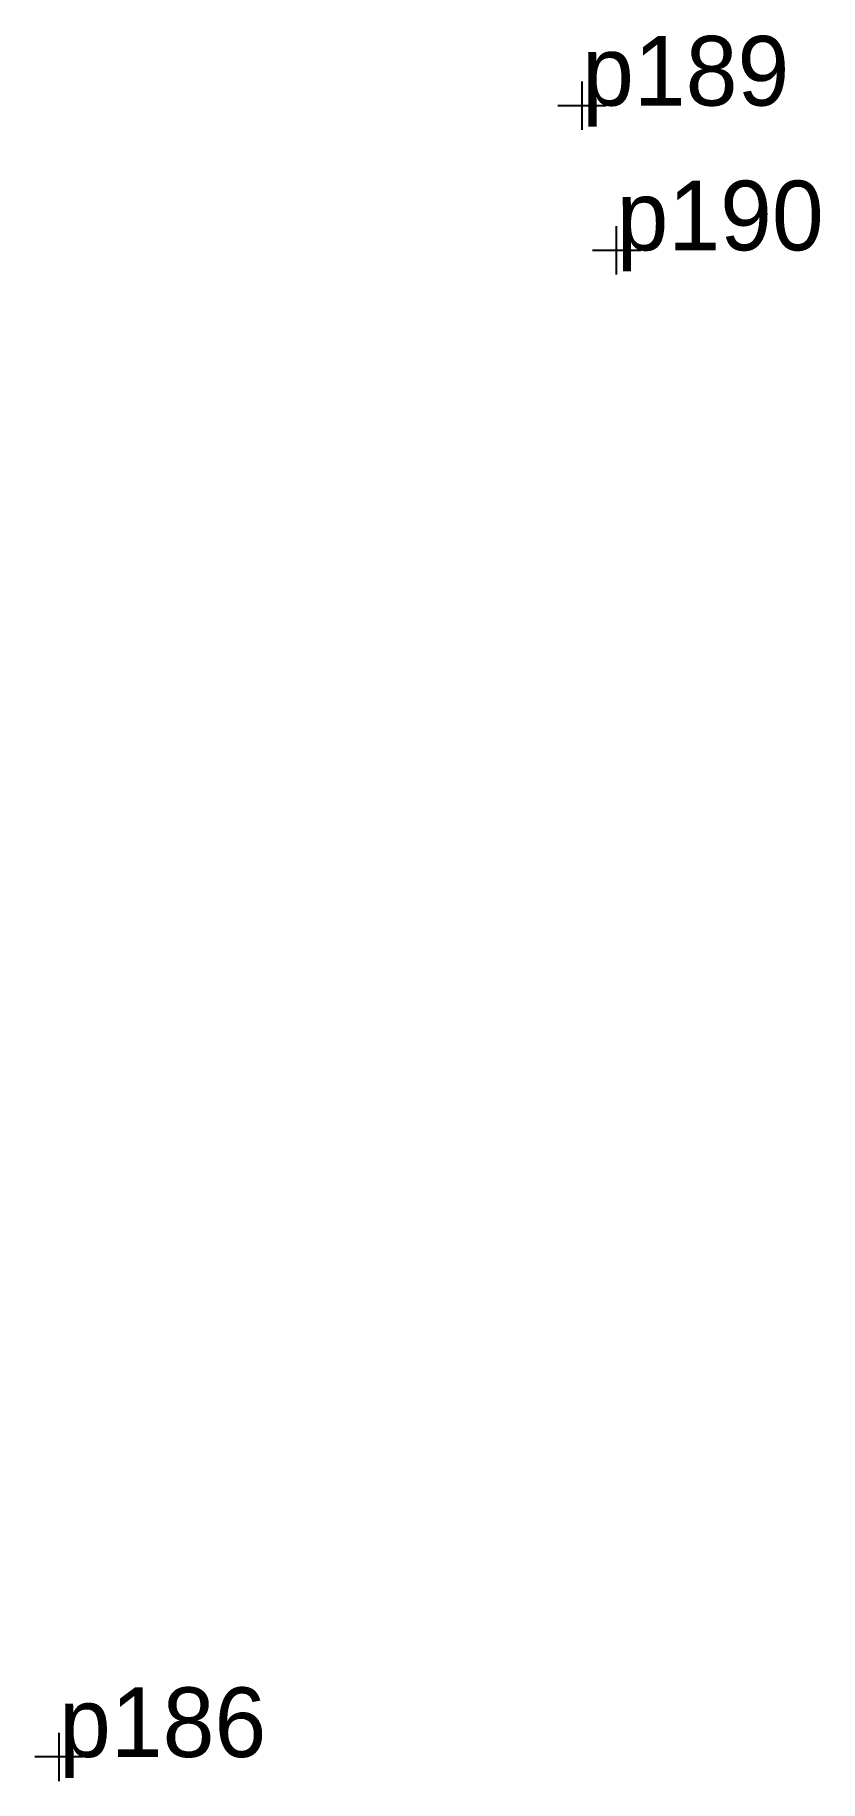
# Model space of a CAD drawing. Extents: x 534703 to 556288, y 1828073 to 1851661.
# Drawn here: x 551733.36 to 551753.66, y 1838293.62 to 1838338.75 of the extents above; entities that cross this region are included whole.
import ezdxf

# ---------------------------------------------------------------- set-up
doc = ezdxf.new("R2010")
doc.units = 0
doc.layers.add('Level 12', color=7, linetype='Continuous')
doc.layers.add('Level 7', color=7, linetype='Continuous')

msp = doc.modelspace()

# ---------------------------------------------------------------- texts
at = {"layer": 'Level 12'}
for s, p in [('p189', (551747.51, 1838336.92)), ('p189', (551747.51, 1838336.92)), ('p189', (551747.51, 1838336.92)), ('p189', (551747.51, 1838336.92)), ('p189', (551747.51, 1838336.92)), ('p190', (551748.4, 1838333.18)), ('p190', (551748.4, 1838333.18)), ('p190', (551748.4, 1838333.18)), ('p190', (551748.4, 1838333.18)), ('p190', (551748.4, 1838333.18)), ('p186', (551733.99, 1838294.24)), ('p186', (551733.99, 1838294.24)), ('p186', (551733.99, 1838294.24)), ('p186', (551733.99, 1838294.24)), ('p186', (551733.99, 1838294.24))]:
    msp.add_text(s, height=1.8, dxfattribs=at).set_placement(p)

# ---------------------------------------------------------------- linework, layer by layer
at = {"layer": 'Level 7'}
for p, q in [((551747.51, 1838336.292), (551747.51, 1838337.54)), ((551747.51, 1838336.292), (551747.51, 1838337.54)), ((551747.51, 1838336.292), (551747.51, 1838337.54)), ((551748.134, 1838336.916), (551746.886, 1838336.916)), ((551748.134, 1838336.916), (551746.886, 1838336.916)), ((551748.134, 1838336.916), (551746.886, 1838336.916)), ((551747.51, 1838336.916), (551747.51, 1838336.916)), ((551747.51, 1838336.916), (551747.51, 1838336.916)), ((551748.401, 1838332.553), (551748.401, 1838333.801)), ((551748.401, 1838332.553), (551748.401, 1838333.801)), ((551748.401, 1838332.553), (551748.401, 1838333.801)), ((551749.025, 1838333.177), (551747.777, 1838333.177)), ((551749.025, 1838333.177), (551747.777, 1838333.177)), ((551749.025, 1838333.177), (551747.777, 1838333.177)), ((551748.401, 1838333.177), (551748.401, 1838333.177)), ((551748.401, 1838333.177), (551748.401, 1838333.177)), ((551733.989, 1838293.619), (551733.989, 1838294.867)), ((551733.989, 1838293.619), (551733.989, 1838294.867)), ((551733.989, 1838293.619), (551733.989, 1838294.867)), ((551734.613, 1838294.243), (551733.365, 1838294.243)), ((551734.613, 1838294.243), (551733.365, 1838294.243)), ((551734.613, 1838294.243), (551733.365, 1838294.243)), ((551733.989, 1838294.243), (551733.989, 1838294.243)), ((551733.989, 1838294.243), (551733.989, 1838294.243))]:
    msp.add_line(p, q, dxfattribs=at)

msp.set_redraw_order([(e.dxf.handle, doc.entitydb.next_handle()) for e in msp.query("TEXT MTEXT ATTDEF DIMENSION ARC_DIMENSION")])  # texts and dimensions are drawn at this point

doc.saveas('drawing.dxf')
